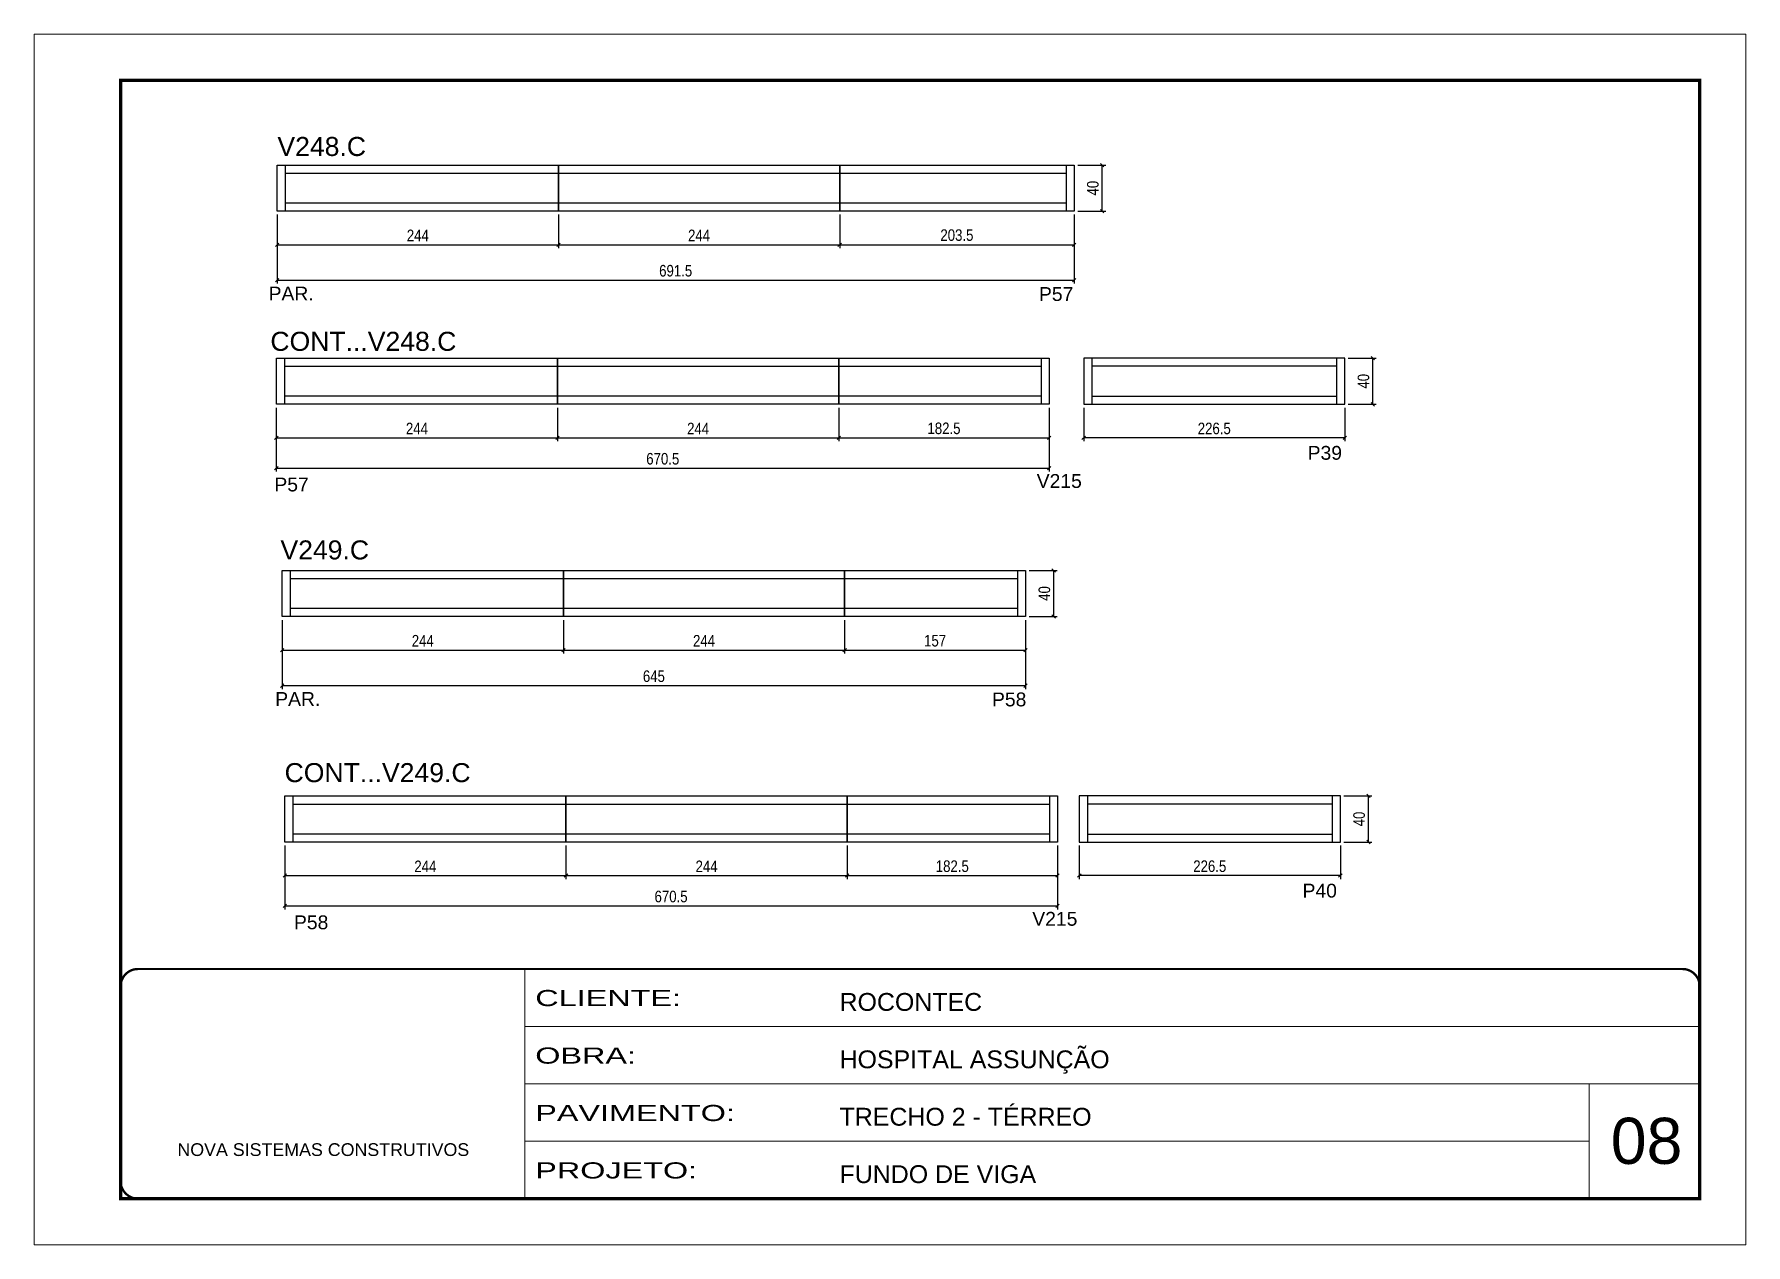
# Model space of a CAD drawing. Extents: x 2954 to 9234, y 774 to 9864.
# Drawn here: x 7722 to 9207, y 7666 to 8716 of the extents above; entities that cross this region are included whole.
import ezdxf

# ---------------------------------------------------------------- set-up
doc = ezdxf.new("R2010")
doc.units = 0
doc.linetypes.add('CONTINUO', pattern=[0])
doc.linetypes.add('DASHED', pattern=[0.75, 0.5, -0.25])
for name, color, linetype in [('5', 5, 'Continuous'), ('NOMENCLATURA', 7, 'Continuous'), ('Painéis', 200, 'Continuous'), ('SARR_2.2x7', 40, 'Continuous')]:
    doc.layers.add(name, color=color, linetype=linetype)
for name, color, linetype, lineweight in [('CARIMBO', 255, 'Continuous', 9), ('Escoras', 2, 'Continuous', 25), ('Folhas', 255, 'Continuous', 9), ('SARRAFO DE PRESSAO', 251, 'DASHED', 9)]:
    doc.layers.add(name, color=color, linetype=linetype, lineweight=lineweight)
doc.styles.add('ARIAL', font='arial.ttf')
doc.styles.add('COTA TECNICA-50', font='techl___.ttf', dxfattribs={"height": 10})
doc.styles.get("Standard").update_dxf_attribs({"font": 'arial.ttf'})
doc.styles.add('Tecnologia', font='')
doc.styles.get('Tecnologia').set_extended_font_data('Forgotten Futurist')
doc.dimstyles.new('COTA PAINEL-50', dxfattribs={"dimtxt": 10, "dimasz": 3, "dimexe": 3, "dimexo": 3, "dimgap": 3, "dimtad": 1, "dimdec": 1, "dimzin": 12, "dimdsep": 46, "dimtxsty": 'COTA TECNICA-50', "dimblk1": 'OBLIQUE', "dimblk2": 'OBLIQUE', "dimsah": 1, "dimcen": 0.9, "dimclrd": 4, "dimclre": 4, "dimclrt": 240, "dimadec": 1, "dimazin": 3, "dimtfac": 1, "dimtdec": 1, "dimtmove": 0, "dimatfit": 3, "dimfxl": 1, "dimtolj": 1, "dimtzin": 12, "dimarcsym": 0})

msp = doc.modelspace()

# ---------------------------------------------------------------- texts
at = {"layer": '5', "linetype": 'Continuous'}
for s, p in [('PAR.', (7925.7, 8484.87)), ('P57', (8594.11, 8484.45)), ('P39', (8827.21, 8346.69)), ('P57', (7930.71, 8319.25)), ('V215', (8592.16, 8322.27)), ('PAR.', (7931.45, 8133.22)), ('P58', (8553.36, 8132.81)), ('P40', (8822.79, 7966.93)), ('P58', (7947.72, 7939.49)), ('V215', (8588.31, 7942.51))]:
    msp.add_text(s, height=12, rotation=0.00004, dxfattribs=at).set_placement(p)
at = {"layer": 'CARIMBO', "style": 'ARIAL'}
msp.add_text('08', height=40, dxfattribs=at).set_placement((9090.22, 7735.94))
at = {"layer": 'NOMENCLATURA', "linetype": 'Continuous'}
for s, p in [('V248.C', (7933.34, 8610.2)), ('CONT...V248.C', (7927.24, 8441.18)), ('V249.C', (7935.99, 8260.24)), ('CONT...V249.C', (7939.58, 8067.07))]:
    msp.add_text(s, height=16.5, dxfattribs=at).set_placement(p)

# ---------------------------------------------------------------- blocks, each defined once
blk = doc.blocks.new('9999999999')
at = {"color": 30, "linetype": 'CONTINUO'}
for p, q in [((98564.6, 34230.2), (98564.6, 34429.4)), ((98564.6, 34379.6), (99584, 34379.6)), ((98564.6, 34329.8), (99488, 34329.8)), ((99584, 34329.8), (99488, 34329.8)), ((99488, 34329.8), (99488, 34230.2)), ((98564.6, 34280), (99488, 34280))]:
    blk.add_line(p, q, dxfattribs=at)
at = {"color": 30, "linetype": 'CONTINUO', "const_width": 2}
blk.add_lwpolyline([(99584, 34230.2), (99584, 34414.4, 0.414214), (99569, 34429.4), (98229, 34429.4, 0.414214), (98214, 34414.4), (98214, 34245.2, 0.414214), (98229, 34230.2), (99584, 34230.2)], format="xyb", dxfattribs=at)
at = {"layer": 'Folhas'}
blk.add_lwpolyline([(98139, 34190.2), (99624, 34190.2), (99624, 35240.2), (98139, 35240.2)], close=True, dxfattribs=at)
at = {"layer": 'Folhas', "color": 30, "const_width": 3}
blk.add_lwpolyline([(98214, 34230.2), (99584, 34230.2), (99584, 35200.2), (98214, 35200.2)], close=True, dxfattribs=at)
at = {"color": 7, "linetype": 'Continuous', "ltscale": 5, "style": 'ARIAL'}
for s, height, p in [('ROCONTEC', 15.48, (98837.7, 34393.1)), ('HOSPITAL ASSUNÇÃO', 15.483, (98837.7, 34343.3)), ('TRECHO 2 - TÉRREO', 15.483, (98837.7, 34293.5)), ('NOVA SISTEMAS CONSTRUTIVOS', 11.059, (98263.2, 34267.2)), ('FUNDO DE VIGA', 15.483, (98837.7, 34243.7))]:
    blk.add_text(s, height=height, dxfattribs=at).set_placement(p)
at = {"layer": 'Folhas', "color": 7, "style": 'Tecnologia', "width": 1.5}
for s, p in [('CLIENTE:', (98573.7, 34397.2)), ('OBRA:', (98573.7, 34347.3)), ('PAVIMENTO:', (98573.7, 34297.5)), ('PROJETO:', (98573.7, 34247.7))]:
    blk.add_text(s, height=14, dxfattribs=at).set_placement(p)
blk = doc.blocks.new('_Oblique')
at = {"color": 0, "linetype": 'ByBlock', "lineweight": -2}
blk.add_line((-0.5, -0.5), (0.5, 0.5), dxfattribs=at)
blk = doc.blocks.new('*D344')
at = {"layer": 'Defpoints', "color": 0, "linetype": 'ByBlock', "transparency": 16777216}
for p in [(7932.4, 8394.8), (8176.4, 8394.8), (8176.4, 8365.7)]:
    blk.add_point(p, dxfattribs=at)
at = {"layer": 'Escoras', "color": 4, "linetype": 'ByBlock', "lineweight": -2, "transparency": 16777216}
for p, q in [((7932.4, 8391.8), (7932.4, 8362.7)), ((8176.4, 8391.8), (8176.4, 8362.7)), ((7932.4, 8365.7), (8176.4, 8365.7))]:
    blk.add_line(p, q, dxfattribs=at)
at = {"layer": 'Escoras', "color": 4, "linetype": 'ByBlock', "lineweight": -2, "transparency": 16777216, "xscale": 3, "yscale": 3, "zscale": 3, "rotation": 180}
blk.add_blockref('_Oblique', (7932.4, 8365.7), dxfattribs=at)
at = {"layer": 'Escoras', "color": 4, "linetype": 'ByBlock', "lineweight": -2, "transparency": 16777216, "xscale": 3, "yscale": 3, "zscale": 3}
blk.add_blockref('_Oblique', (8176.4, 8365.7), dxfattribs=at)
at = {"layer": 'Escoras', "color": 240, "linetype": 'ByBlock', "transparency": 16777216, "insert": (8054.4, 8373.8), "char_height": 10, "attachment_point": 5, "style": 'COTA TECNICA-50'}
blk.add_mtext('\\A1;244', dxfattribs=at)
blk = doc.blocks.new('*D345')
at = {"layer": 'Defpoints', "color": 0, "linetype": 'ByBlock', "transparency": 16777216}
for p in [(8176.4, 8394.8), (8420.4, 8394.8), (8420.4, 8365.7)]:
    blk.add_point(p, dxfattribs=at)
at = {"layer": 'Escoras', "color": 4, "linetype": 'ByBlock', "lineweight": -2, "transparency": 16777216}
for p, q in [((8176.4, 8391.8), (8176.4, 8362.7)), ((8420.4, 8391.8), (8420.4, 8362.7)), ((8176.4, 8365.7), (8420.4, 8365.7))]:
    blk.add_line(p, q, dxfattribs=at)
at = {"layer": 'Escoras', "color": 4, "linetype": 'ByBlock', "lineweight": -2, "transparency": 16777216, "xscale": 3, "yscale": 3, "zscale": 3, "rotation": 180}
blk.add_blockref('_Oblique', (8176.4, 8365.7), dxfattribs=at)
at = {"layer": 'Escoras', "color": 4, "linetype": 'ByBlock', "lineweight": -2, "transparency": 16777216, "xscale": 3, "yscale": 3, "zscale": 3}
blk.add_blockref('_Oblique', (8420.4, 8365.7), dxfattribs=at)
at = {"layer": 'Escoras', "color": 240, "linetype": 'ByBlock', "transparency": 16777216, "insert": (8298.4, 8373.8), "char_height": 10, "attachment_point": 5, "style": 'COTA TECNICA-50'}
blk.add_mtext('\\A1;244', dxfattribs=at)
blk = doc.blocks.new('*D346')
at = {"layer": 'Defpoints', "color": 0, "linetype": 'ByBlock', "transparency": 16777216}
for p in [(7933.2, 8562.3), (8177.2, 8562.3), (8177.2, 8533.2)]:
    blk.add_point(p, dxfattribs=at)
at = {"layer": 'Escoras', "color": 4, "linetype": 'ByBlock', "lineweight": -2, "transparency": 16777216}
for p, q in [((7933.2, 8559.3), (7933.2, 8530.2)), ((8177.2, 8559.3), (8177.2, 8530.2)), ((7933.2, 8533.2), (8177.2, 8533.2))]:
    blk.add_line(p, q, dxfattribs=at)
at = {"layer": 'Escoras', "color": 4, "linetype": 'ByBlock', "lineweight": -2, "transparency": 16777216, "xscale": 3, "yscale": 3, "zscale": 3, "rotation": 180}
blk.add_blockref('_Oblique', (7933.2, 8533.2), dxfattribs=at)
at = {"layer": 'Escoras', "color": 4, "linetype": 'ByBlock', "lineweight": -2, "transparency": 16777216, "xscale": 3, "yscale": 3, "zscale": 3}
blk.add_blockref('_Oblique', (8177.2, 8533.2), dxfattribs=at)
at = {"layer": 'Escoras', "color": 240, "linetype": 'ByBlock', "transparency": 16777216, "insert": (8055.2, 8541.3), "char_height": 10, "attachment_point": 5, "style": 'COTA TECNICA-50'}
blk.add_mtext('\\A1;244', dxfattribs=at)
blk = doc.blocks.new('*D347')
at = {"layer": 'Defpoints', "color": 0, "linetype": 'ByBlock', "transparency": 16777216}
for p in [(8177.2, 8562.3), (8421.2, 8562.3), (8421.2, 8533.2)]:
    blk.add_point(p, dxfattribs=at)
at = {"layer": 'Escoras', "color": 4, "linetype": 'ByBlock', "lineweight": -2, "transparency": 16777216}
for p, q in [((8177.2, 8559.3), (8177.2, 8530.2)), ((8421.2, 8559.3), (8421.2, 8530.2)), ((8177.2, 8533.2), (8421.2, 8533.2))]:
    blk.add_line(p, q, dxfattribs=at)
at = {"layer": 'Escoras', "color": 4, "linetype": 'ByBlock', "lineweight": -2, "transparency": 16777216, "xscale": 3, "yscale": 3, "zscale": 3, "rotation": 180}
blk.add_blockref('_Oblique', (8177.2, 8533.2), dxfattribs=at)
at = {"layer": 'Escoras', "color": 4, "linetype": 'ByBlock', "lineweight": -2, "transparency": 16777216, "xscale": 3, "yscale": 3, "zscale": 3}
blk.add_blockref('_Oblique', (8421.2, 8533.2), dxfattribs=at)
at = {"layer": 'Escoras', "color": 240, "linetype": 'ByBlock', "transparency": 16777216, "insert": (8299.2, 8541.3), "char_height": 10, "attachment_point": 5, "style": 'COTA TECNICA-50'}
blk.add_mtext('\\A1;244', dxfattribs=at)
blk = doc.blocks.new('*D287')
at = {"layer": 'Defpoints', "color": 0, "linetype": 'ByBlock', "transparency": 16777216}
for p in [(8421.2, 8562.3), (8624.7, 8562.3), (8624.7, 8533.2)]:
    blk.add_point(p, dxfattribs=at)
at = {"layer": 'Escoras', "color": 4, "linetype": 'ByBlock', "lineweight": -2, "transparency": 16777216}
for p, q in [((8421.2, 8559.3), (8421.2, 8530.2)), ((8624.7, 8559.3), (8624.7, 8530.2)), ((8421.2, 8533.2), (8624.7, 8533.2))]:
    blk.add_line(p, q, dxfattribs=at)
at = {"layer": 'Escoras', "color": 4, "linetype": 'ByBlock', "lineweight": -2, "transparency": 16777216, "xscale": 3, "yscale": 3, "zscale": 3, "rotation": 180}
blk.add_blockref('_Oblique', (8421.2, 8533.2), dxfattribs=at)
at = {"layer": 'Escoras', "color": 4, "linetype": 'ByBlock', "lineweight": -2, "transparency": 16777216, "xscale": 3, "yscale": 3, "zscale": 3}
blk.add_blockref('_Oblique', (8624.7, 8533.2), dxfattribs=at)
at = {"layer": 'Escoras', "color": 240, "linetype": 'ByBlock', "transparency": 16777216, "insert": (8522.9, 8541.5), "char_height": 10, "attachment_point": 5, "style": 'COTA TECNICA-50'}
blk.add_mtext('\\A1;203.5', dxfattribs=at)
blk = doc.blocks.new('*D288')
at = {"layer": 'Defpoints', "color": 0, "linetype": 'ByBlock', "transparency": 16777216}
for p in [(8624.7, 8602.3), (8649, 8602.3), (8624.7, 8562.3)]:
    blk.add_point(p, dxfattribs=at)
at = {"layer": 'Escoras', "color": 4, "linetype": 'ByBlock', "lineweight": -2, "transparency": 16777216}
for p, q in [((8627.7, 8602.3), (8652, 8602.3)), ((8649, 8562.3), (8649, 8602.3)), ((8627.7, 8562.3), (8652, 8562.3))]:
    blk.add_line(p, q, dxfattribs=at)
at = {"layer": 'Escoras', "color": 4, "linetype": 'ByBlock', "lineweight": -2, "transparency": 16777216, "xscale": 3, "yscale": 3, "zscale": 3}
for p, rotation in [((8649, 8602.3), 90), ((8649, 8562.3), 270)]:
    blk.add_blockref('_Oblique', p, dxfattribs=dict(at, rotation=rotation))
at = {"layer": 'Escoras', "color": 240, "linetype": 'ByBlock', "transparency": 16777216, "insert": (8640.9, 8582.3), "char_height": 10, "attachment_point": 5, "rotation": 90, "style": 'COTA TECNICA-50'}
blk.add_mtext('\\A1;40', dxfattribs=at)
blk = doc.blocks.new('*D289')
at = {"layer": 'Defpoints', "color": 0, "linetype": 'ByBlock', "transparency": 16777216}
for p in [(8420.4, 8394.8), (8602.9, 8394.8), (8602.9, 8365.7)]:
    blk.add_point(p, dxfattribs=at)
at = {"layer": 'Escoras', "color": 4, "linetype": 'ByBlock', "lineweight": -2, "transparency": 16777216}
for p, q in [((8420.4, 8391.8), (8420.4, 8362.7)), ((8602.9, 8391.8), (8602.9, 8362.7)), ((8420.4, 8365.7), (8602.9, 8365.7))]:
    blk.add_line(p, q, dxfattribs=at)
at = {"layer": 'Escoras', "color": 4, "linetype": 'ByBlock', "lineweight": -2, "transparency": 16777216, "xscale": 3, "yscale": 3, "zscale": 3, "rotation": 180}
blk.add_blockref('_Oblique', (8420.4, 8365.7), dxfattribs=at)
at = {"layer": 'Escoras', "color": 4, "linetype": 'ByBlock', "lineweight": -2, "transparency": 16777216, "xscale": 3, "yscale": 3, "zscale": 3}
blk.add_blockref('_Oblique', (8602.9, 8365.7), dxfattribs=at)
at = {"layer": 'Escoras', "color": 240, "linetype": 'ByBlock', "transparency": 16777216, "insert": (8511.7, 8373.9), "char_height": 10, "attachment_point": 5, "style": 'COTA TECNICA-50'}
blk.add_mtext('\\A1;182.5', dxfattribs=at)
blk = doc.blocks.new('*D247')
at = {"layer": 'Defpoints', "color": 0, "linetype": 'ByBlock', "transparency": 16777216}
for p in [(8859.4, 8434.8), (8883.8, 8434.8), (8859.4, 8394.8)]:
    blk.add_point(p, dxfattribs=at)
at = {"layer": 'Escoras', "color": 4, "linetype": 'ByBlock', "lineweight": -2, "transparency": 16777216}
for p, q in [((8862.4, 8434.8), (8886.8, 8434.8)), ((8883.8, 8394.8), (8883.8, 8434.8)), ((8862.4, 8394.8), (8886.8, 8394.8))]:
    blk.add_line(p, q, dxfattribs=at)
at = {"layer": 'Escoras', "color": 4, "linetype": 'ByBlock', "lineweight": -2, "transparency": 16777216, "xscale": 3, "yscale": 3, "zscale": 3}
for p, rotation in [((8883.8, 8434.8), 90), ((8883.8, 8394.8), 270)]:
    blk.add_blockref('_Oblique', p, dxfattribs=dict(at, rotation=rotation))
at = {"layer": 'Escoras', "color": 240, "linetype": 'ByBlock', "transparency": 16777216, "insert": (8875.7, 8414.8), "char_height": 10, "attachment_point": 5, "rotation": 90, "style": 'COTA TECNICA-50'}
blk.add_mtext('\\A1;40', dxfattribs=at)
blk = doc.blocks.new('*D290')
at = {"layer": 'Defpoints', "color": 0, "linetype": 'ByBlock', "transparency": 16777216}
for p in [(8632.9, 8394.8), (8859.4, 8394.8), (8632.9, 8365.7)]:
    blk.add_point(p, dxfattribs=at)
at = {"layer": 'Escoras', "color": 4, "linetype": 'ByBlock', "lineweight": -2, "transparency": 16777216}
for p, q in [((8632.9, 8391.8), (8632.9, 8362.7)), ((8859.4, 8391.8), (8859.4, 8362.7)), ((8859.4, 8365.7), (8632.9, 8365.7))]:
    blk.add_line(p, q, dxfattribs=at)
at = {"layer": 'Escoras', "color": 4, "linetype": 'ByBlock', "lineweight": -2, "transparency": 16777216, "xscale": 3, "yscale": 3, "zscale": 3, "rotation": 180}
blk.add_blockref('_Oblique', (8632.9, 8365.7), dxfattribs=at)
at = {"layer": 'Escoras', "color": 4, "linetype": 'ByBlock', "lineweight": -2, "transparency": 16777216, "xscale": 3, "yscale": 3, "zscale": 3}
blk.add_blockref('_Oblique', (8859.4, 8365.7), dxfattribs=at)
at = {"layer": 'Escoras', "color": 240, "linetype": 'ByBlock', "transparency": 16777216, "insert": (8746.2, 8373.8), "char_height": 10, "attachment_point": 5, "style": 'COTA TECNICA-50'}
blk.add_mtext('\\A1;226.5', dxfattribs=at)
blk = doc.blocks.new('*D248')
at = {"layer": 'Defpoints', "color": 0, "linetype": 'ByBlock', "transparency": 16777216}
for p in [(7932.4, 8394.8), (8602.9, 8394.8), (8602.9, 8339.4)]:
    blk.add_point(p, dxfattribs=at)
at = {"layer": 'Escoras', "color": 4, "linetype": 'ByBlock', "lineweight": -2, "transparency": 16777216}
for p, q in [((7932.4, 8391.8), (7932.4, 8336.4)), ((8602.9, 8391.8), (8602.9, 8336.4)), ((7932.4, 8339.4), (8602.9, 8339.4))]:
    blk.add_line(p, q, dxfattribs=at)
at = {"layer": 'Escoras', "color": 4, "linetype": 'ByBlock', "lineweight": -2, "transparency": 16777216, "xscale": 3, "yscale": 3, "zscale": 3, "rotation": 180}
blk.add_blockref('_Oblique', (7932.4, 8339.4), dxfattribs=at)
at = {"layer": 'Escoras', "color": 4, "linetype": 'ByBlock', "lineweight": -2, "transparency": 16777216, "xscale": 3, "yscale": 3, "zscale": 3}
blk.add_blockref('_Oblique', (8602.9, 8339.4), dxfattribs=at)
at = {"layer": 'Escoras', "color": 240, "linetype": 'ByBlock', "transparency": 16777216, "insert": (8267.7, 8347.5), "char_height": 10, "attachment_point": 5, "style": 'COTA TECNICA-50'}
blk.add_mtext('\\A1;670.5', dxfattribs=at)
blk = doc.blocks.new('*D249')
at = {"layer": 'Defpoints', "color": 0, "linetype": 'ByBlock', "transparency": 16777216}
for p in [(7933.2, 8562.3), (8624.7, 8562.3), (8624.7, 8502.5)]:
    blk.add_point(p, dxfattribs=at)
at = {"layer": 'Escoras', "color": 4, "linetype": 'ByBlock', "lineweight": -2, "transparency": 16777216}
for p, q in [((7933.2, 8559.3), (7933.2, 8499.5)), ((8624.7, 8559.3), (8624.7, 8499.5)), ((7933.2, 8502.5), (8624.7, 8502.5))]:
    blk.add_line(p, q, dxfattribs=at)
at = {"layer": 'Escoras', "color": 4, "linetype": 'ByBlock', "lineweight": -2, "transparency": 16777216, "xscale": 3, "yscale": 3, "zscale": 3, "rotation": 180}
blk.add_blockref('_Oblique', (7933.2, 8502.5), dxfattribs=at)
at = {"layer": 'Escoras', "color": 4, "linetype": 'ByBlock', "lineweight": -2, "transparency": 16777216, "xscale": 3, "yscale": 3, "zscale": 3}
blk.add_blockref('_Oblique', (8624.7, 8502.5), dxfattribs=at)
at = {"layer": 'Escoras', "color": 240, "linetype": 'ByBlock', "transparency": 16777216, "insert": (8278.9, 8510.6), "char_height": 10, "attachment_point": 5, "style": 'COTA TECNICA-50'}
blk.add_mtext('\\A1;691.5', dxfattribs=at)
blk = doc.blocks.new('*D299')
at = {"layer": 'Defpoints', "color": 0, "linetype": 'ByBlock', "transparency": 16777216}
for p in [(7939.7, 8015.1), (8183.7, 8015.1), (8183.7, 7986)]:
    blk.add_point(p, dxfattribs=at)
at = {"layer": 'Escoras', "color": 4, "linetype": 'ByBlock', "lineweight": -2, "transparency": 16777216}
for p, q in [((7939.7, 8012.1), (7939.7, 7983)), ((8183.7, 8012.1), (8183.7, 7983)), ((7939.7, 7986), (8183.7, 7986))]:
    blk.add_line(p, q, dxfattribs=at)
at = {"layer": 'Escoras', "color": 4, "linetype": 'ByBlock', "lineweight": -2, "transparency": 16777216, "xscale": 3, "yscale": 3, "zscale": 3, "rotation": 180}
blk.add_blockref('_Oblique', (7939.7, 7986), dxfattribs=at)
at = {"layer": 'Escoras', "color": 4, "linetype": 'ByBlock', "lineweight": -2, "transparency": 16777216, "xscale": 3, "yscale": 3, "zscale": 3}
blk.add_blockref('_Oblique', (8183.7, 7986), dxfattribs=at)
at = {"layer": 'Escoras', "color": 240, "linetype": 'ByBlock', "transparency": 16777216, "insert": (8061.7, 7994), "char_height": 10, "attachment_point": 5, "style": 'COTA TECNICA-50'}
blk.add_mtext('\\A1;244', dxfattribs=at)
blk = doc.blocks.new('*D300')
at = {"layer": 'Defpoints', "color": 0, "linetype": 'ByBlock', "transparency": 16777216}
for p in [(8183.7, 8015.1), (8427.7, 8015.1), (8427.7, 7986)]:
    blk.add_point(p, dxfattribs=at)
at = {"layer": 'Escoras', "color": 4, "linetype": 'ByBlock', "lineweight": -2, "transparency": 16777216}
for p, q in [((8183.7, 8012.1), (8183.7, 7983)), ((8427.7, 8012.1), (8427.7, 7983)), ((8183.7, 7986), (8427.7, 7986))]:
    blk.add_line(p, q, dxfattribs=at)
at = {"layer": 'Escoras', "color": 4, "linetype": 'ByBlock', "lineweight": -2, "transparency": 16777216, "xscale": 3, "yscale": 3, "zscale": 3, "rotation": 180}
blk.add_blockref('_Oblique', (8183.7, 7986), dxfattribs=at)
at = {"layer": 'Escoras', "color": 4, "linetype": 'ByBlock', "lineweight": -2, "transparency": 16777216, "xscale": 3, "yscale": 3, "zscale": 3}
blk.add_blockref('_Oblique', (8427.7, 7986), dxfattribs=at)
at = {"layer": 'Escoras', "color": 240, "linetype": 'ByBlock', "transparency": 16777216, "insert": (8305.7, 7994), "char_height": 10, "attachment_point": 5, "style": 'COTA TECNICA-50'}
blk.add_mtext('\\A1;244', dxfattribs=at)
blk = doc.blocks.new('*D301')
at = {"layer": 'Defpoints', "color": 0, "linetype": 'ByBlock', "transparency": 16777216}
for p in [(7937.5, 8210.7), (8181.5, 8210.7), (8181.5, 8181.6)]:
    blk.add_point(p, dxfattribs=at)
at = {"layer": 'Escoras', "color": 4, "linetype": 'ByBlock', "lineweight": -2, "transparency": 16777216}
for p, q in [((7937.5, 8207.7), (7937.5, 8178.6)), ((8181.5, 8207.7), (8181.5, 8178.6)), ((7937.5, 8181.6), (8181.5, 8181.6))]:
    blk.add_line(p, q, dxfattribs=at)
at = {"layer": 'Escoras', "color": 4, "linetype": 'ByBlock', "lineweight": -2, "transparency": 16777216, "xscale": 3, "yscale": 3, "zscale": 3, "rotation": 180}
blk.add_blockref('_Oblique', (7937.5, 8181.6), dxfattribs=at)
at = {"layer": 'Escoras', "color": 4, "linetype": 'ByBlock', "lineweight": -2, "transparency": 16777216, "xscale": 3, "yscale": 3, "zscale": 3}
blk.add_blockref('_Oblique', (8181.5, 8181.6), dxfattribs=at)
at = {"layer": 'Escoras', "color": 240, "linetype": 'ByBlock', "transparency": 16777216, "insert": (8059.5, 8189.7), "char_height": 10, "attachment_point": 5, "style": 'COTA TECNICA-50'}
blk.add_mtext('\\A1;244', dxfattribs=at)
blk = doc.blocks.new('*D302')
at = {"layer": 'Defpoints', "color": 0, "linetype": 'ByBlock', "transparency": 16777216}
for p in [(8181.5, 8210.7), (8425.5, 8210.7), (8425.5, 8181.6)]:
    blk.add_point(p, dxfattribs=at)
at = {"layer": 'Escoras', "color": 4, "linetype": 'ByBlock', "lineweight": -2, "transparency": 16777216}
for p, q in [((8181.5, 8207.7), (8181.5, 8178.6)), ((8425.5, 8207.7), (8425.5, 8178.6)), ((8181.5, 8181.6), (8425.5, 8181.6))]:
    blk.add_line(p, q, dxfattribs=at)
at = {"layer": 'Escoras', "color": 4, "linetype": 'ByBlock', "lineweight": -2, "transparency": 16777216, "xscale": 3, "yscale": 3, "zscale": 3, "rotation": 180}
blk.add_blockref('_Oblique', (8181.5, 8181.6), dxfattribs=at)
at = {"layer": 'Escoras', "color": 4, "linetype": 'ByBlock', "lineweight": -2, "transparency": 16777216, "xscale": 3, "yscale": 3, "zscale": 3}
blk.add_blockref('_Oblique', (8425.5, 8181.6), dxfattribs=at)
at = {"layer": 'Escoras', "color": 240, "linetype": 'ByBlock', "transparency": 16777216, "insert": (8303.5, 8189.7), "char_height": 10, "attachment_point": 5, "style": 'COTA TECNICA-50'}
blk.add_mtext('\\A1;244', dxfattribs=at)
blk = doc.blocks.new('*D318')
at = {"layer": 'Defpoints', "color": 0, "linetype": 'ByBlock', "transparency": 16777216}
for p in [(8425.5, 8210.7), (8582.5, 8210.7), (8582.5, 8181.6)]:
    blk.add_point(p, dxfattribs=at)
at = {"layer": 'Escoras', "color": 4, "linetype": 'ByBlock', "lineweight": -2, "transparency": 16777216}
for p, q in [((8425.5, 8207.7), (8425.5, 8178.6)), ((8582.5, 8207.7), (8582.5, 8178.6)), ((8425.5, 8181.6), (8582.5, 8181.6))]:
    blk.add_line(p, q, dxfattribs=at)
at = {"layer": 'Escoras', "color": 4, "linetype": 'ByBlock', "lineweight": -2, "transparency": 16777216, "xscale": 3, "yscale": 3, "zscale": 3, "rotation": 180}
blk.add_blockref('_Oblique', (8425.5, 8181.6), dxfattribs=at)
at = {"layer": 'Escoras', "color": 4, "linetype": 'ByBlock', "lineweight": -2, "transparency": 16777216, "xscale": 3, "yscale": 3, "zscale": 3}
blk.add_blockref('_Oblique', (8582.5, 8181.6), dxfattribs=at)
at = {"layer": 'Escoras', "color": 240, "linetype": 'ByBlock', "transparency": 16777216, "insert": (8504, 8189.7), "char_height": 10, "attachment_point": 5, "style": 'COTA TECNICA-50'}
blk.add_mtext('\\A1;157', dxfattribs=at)
blk = doc.blocks.new('*D319')
at = {"layer": 'Defpoints', "color": 0, "linetype": 'ByBlock', "transparency": 16777216}
for p in [(8582.5, 8250.7), (8606.9, 8250.7), (8582.5, 8210.7)]:
    blk.add_point(p, dxfattribs=at)
at = {"layer": 'Escoras', "color": 4, "linetype": 'ByBlock', "lineweight": -2, "transparency": 16777216}
for p, q in [((8585.5, 8250.7), (8609.9, 8250.7)), ((8606.9, 8210.7), (8606.9, 8250.7)), ((8585.5, 8210.7), (8609.9, 8210.7))]:
    blk.add_line(p, q, dxfattribs=at)
at = {"layer": 'Escoras', "color": 4, "linetype": 'ByBlock', "lineweight": -2, "transparency": 16777216, "xscale": 3, "yscale": 3, "zscale": 3}
for p, rotation in [((8606.9, 8250.7), 90), ((8606.9, 8210.7), 270)]:
    blk.add_blockref('_Oblique', p, dxfattribs=dict(at, rotation=rotation))
at = {"layer": 'Escoras', "color": 240, "linetype": 'ByBlock', "transparency": 16777216, "insert": (8598.8, 8230.7), "char_height": 10, "attachment_point": 5, "rotation": 90, "style": 'COTA TECNICA-50'}
blk.add_mtext('\\A1;40', dxfattribs=at)
blk = doc.blocks.new('*D320')
at = {"layer": 'Defpoints', "color": 0, "linetype": 'ByBlock', "transparency": 16777216}
for p in [(8427.7, 8015.1), (8610.2, 8015.1), (8610.2, 7986)]:
    blk.add_point(p, dxfattribs=at)
at = {"layer": 'Escoras', "color": 4, "linetype": 'ByBlock', "lineweight": -2, "transparency": 16777216}
for p, q in [((8427.7, 8012.1), (8427.7, 7983)), ((8610.2, 8012.1), (8610.2, 7983)), ((8427.7, 7986), (8610.2, 7986))]:
    blk.add_line(p, q, dxfattribs=at)
at = {"layer": 'Escoras', "color": 4, "linetype": 'ByBlock', "lineweight": -2, "transparency": 16777216, "xscale": 3, "yscale": 3, "zscale": 3, "rotation": 180}
blk.add_blockref('_Oblique', (8427.7, 7986), dxfattribs=at)
at = {"layer": 'Escoras', "color": 4, "linetype": 'ByBlock', "lineweight": -2, "transparency": 16777216, "xscale": 3, "yscale": 3, "zscale": 3}
blk.add_blockref('_Oblique', (8610.2, 7986), dxfattribs=at)
at = {"layer": 'Escoras', "color": 240, "linetype": 'ByBlock', "transparency": 16777216, "insert": (8518.9, 7994.1), "char_height": 10, "attachment_point": 5, "style": 'COTA TECNICA-50'}
blk.add_mtext('\\A1;182.5', dxfattribs=at)
blk = doc.blocks.new('*D261')
at = {"layer": 'Defpoints', "color": 0, "linetype": 'ByBlock', "transparency": 16777216}
for p in [(8855.6, 8055.1), (8880, 8055.1), (8855.6, 8015.1)]:
    blk.add_point(p, dxfattribs=at)
at = {"layer": 'Escoras', "color": 4, "linetype": 'ByBlock', "lineweight": -2, "transparency": 16777216}
for p, q in [((8858.6, 8055.1), (8883, 8055.1)), ((8880, 8015.1), (8880, 8055.1)), ((8858.6, 8015.1), (8883, 8015.1))]:
    blk.add_line(p, q, dxfattribs=at)
at = {"layer": 'Escoras', "color": 4, "linetype": 'ByBlock', "lineweight": -2, "transparency": 16777216, "xscale": 3, "yscale": 3, "zscale": 3}
for p, rotation in [((8880, 8055.1), 90), ((8880, 8015.1), 270)]:
    blk.add_blockref('_Oblique', p, dxfattribs=dict(at, rotation=rotation))
at = {"layer": 'Escoras', "color": 240, "linetype": 'ByBlock', "transparency": 16777216, "insert": (8871.9, 8035.1), "char_height": 10, "attachment_point": 5, "rotation": 90, "style": 'COTA TECNICA-50'}
blk.add_mtext('\\A1;40', dxfattribs=at)
blk = doc.blocks.new('*D321')
at = {"layer": 'Defpoints', "color": 0, "linetype": 'ByBlock', "transparency": 16777216}
for p in [(8629.1, 8015.1), (8855.6, 8015.1), (8629.1, 7986)]:
    blk.add_point(p, dxfattribs=at)
at = {"layer": 'Escoras', "color": 4, "linetype": 'ByBlock', "lineweight": -2, "transparency": 16777216}
for p, q in [((8629.1, 8012.1), (8629.1, 7983)), ((8855.6, 8012.1), (8855.6, 7983)), ((8855.6, 7986), (8629.1, 7986))]:
    blk.add_line(p, q, dxfattribs=at)
at = {"layer": 'Escoras', "color": 4, "linetype": 'ByBlock', "lineweight": -2, "transparency": 16777216, "xscale": 3, "yscale": 3, "zscale": 3, "rotation": 180}
blk.add_blockref('_Oblique', (8629.1, 7986), dxfattribs=at)
at = {"layer": 'Escoras', "color": 4, "linetype": 'ByBlock', "lineweight": -2, "transparency": 16777216, "xscale": 3, "yscale": 3, "zscale": 3}
blk.add_blockref('_Oblique', (8855.6, 7986), dxfattribs=at)
at = {"layer": 'Escoras', "color": 240, "linetype": 'ByBlock', "transparency": 16777216, "insert": (8742.3, 7994.1), "char_height": 10, "attachment_point": 5, "style": 'COTA TECNICA-50'}
blk.add_mtext('\\A1;226.5', dxfattribs=at)
blk = doc.blocks.new('*D262')
at = {"layer": 'Defpoints', "color": 0, "linetype": 'ByBlock', "transparency": 16777216}
for p in [(7939.7, 8015.1), (8610.2, 8015.1), (8610.2, 7959.7)]:
    blk.add_point(p, dxfattribs=at)
at = {"layer": 'Escoras', "color": 4, "linetype": 'ByBlock', "lineweight": -2, "transparency": 16777216}
for p, q in [((7939.7, 8012.1), (7939.7, 7956.7)), ((8610.2, 8012.1), (8610.2, 7956.7)), ((7939.7, 7959.7), (8610.2, 7959.7))]:
    blk.add_line(p, q, dxfattribs=at)
at = {"layer": 'Escoras', "color": 4, "linetype": 'ByBlock', "lineweight": -2, "transparency": 16777216, "xscale": 3, "yscale": 3, "zscale": 3, "rotation": 180}
blk.add_blockref('_Oblique', (7939.7, 7959.7), dxfattribs=at)
at = {"layer": 'Escoras', "color": 4, "linetype": 'ByBlock', "lineweight": -2, "transparency": 16777216, "xscale": 3, "yscale": 3, "zscale": 3}
blk.add_blockref('_Oblique', (8610.2, 7959.7), dxfattribs=at)
at = {"layer": 'Escoras', "color": 240, "linetype": 'ByBlock', "transparency": 16777216, "insert": (8274.9, 7967.8), "char_height": 10, "attachment_point": 5, "style": 'COTA TECNICA-50'}
blk.add_mtext('\\A1;670.5', dxfattribs=at)
blk = doc.blocks.new('*D263')
at = {"layer": 'Defpoints', "color": 0, "linetype": 'ByBlock', "transparency": 16777216}
for p in [(7937.5, 8210.7), (8582.5, 8210.7), (8582.5, 8150.8)]:
    blk.add_point(p, dxfattribs=at)
at = {"layer": 'Escoras', "color": 4, "linetype": 'ByBlock', "lineweight": -2, "transparency": 16777216}
for p, q in [((7937.5, 8207.7), (7937.5, 8147.8)), ((8582.5, 8207.7), (8582.5, 8147.8)), ((7937.5, 8150.8), (8582.5, 8150.8))]:
    blk.add_line(p, q, dxfattribs=at)
at = {"layer": 'Escoras', "color": 4, "linetype": 'ByBlock', "lineweight": -2, "transparency": 16777216, "xscale": 3, "yscale": 3, "zscale": 3, "rotation": 180}
blk.add_blockref('_Oblique', (7937.5, 8150.8), dxfattribs=at)
at = {"layer": 'Escoras', "color": 4, "linetype": 'ByBlock', "lineweight": -2, "transparency": 16777216, "xscale": 3, "yscale": 3, "zscale": 3}
blk.add_blockref('_Oblique', (8582.5, 8150.8), dxfattribs=at)
at = {"layer": 'Escoras', "color": 240, "linetype": 'ByBlock', "transparency": 16777216, "insert": (8260, 8158.9), "char_height": 10, "attachment_point": 5, "style": 'COTA TECNICA-50'}
blk.add_mtext('\\A1;645', dxfattribs=at)

# ---------------------------------------------------------------- dimensions: what is measured, and where the dimension line sits
at = {"layer": 'Escoras', "linetype": 'ByBlock'}
for p1, p2, picture, middle in [((8624.68, 8562.34), (8624.68, 8602.34), '*D288', (8640.94, 8582.34)), ((8859.44, 8394.83), (8859.44, 8434.83), '*D247', (8875.7, 8414.83)), ((8582.49, 8210.7), (8582.49, 8250.7), '*D319', (8598.75, 8230.7)), ((8855.59, 8015.06), (8855.59, 8055.06), '*D261', (8871.85, 8035.06))]:
    dim = msp.add_aligned_dim(p1=p1, p2=p2, distance=-24.36, dimstyle='COTA PAINEL-50', override={"dimarcsym": 1}, dxfattribs=at)
    dim.commit()
    dim.dimension.update_dxf_attribs({"geometry": picture, "text_midpoint": middle})
for base, p1, p2, picture, middle in [((8177.2, 8533.25), (7933.2, 8562.34), (8177.2, 8562.34), '*D346', (8055.2, 8541.32)), ((8624.68, 8502.45), (7933.2, 8562.34), (8624.68, 8562.34), '*D249', (8278.94, 8510.59)), ((8421.2, 8533.25), (8177.2, 8562.34), (8421.2, 8562.34), '*D347', (8299.2, 8541.32)), ((8624.68, 8533.25), (8421.2, 8562.34), (8624.68, 8562.34), '*D287', (8522.94, 8541.47)), ((8176.44, 8365.73), (7932.44, 8394.83), (8176.44, 8394.83), '*D344', (8054.44, 8373.8)), ((8602.92, 8339.43), (7932.44, 8394.83), (8602.92, 8394.83), '*D248', (8267.68, 8347.53)), ((8420.44, 8365.73), (8176.44, 8394.83), (8420.44, 8394.83), '*D345', (8298.44, 8373.8)), ((8602.92, 8365.73), (8420.44, 8394.83), (8602.92, 8394.83), '*D289', (8511.68, 8373.86)), ((8181.51, 8181.6), (7937.51, 8210.7), (8181.51, 8210.7), '*D301', (8059.51, 8189.68)), ((8582.49, 8150.81), (7937.51, 8210.7), (8582.49, 8210.7), '*D263', (8260, 8158.92)), ((8425.51, 8181.6), (8181.51, 8210.7), (8425.51, 8210.7), '*D302', (8303.51, 8189.68)), ((8582.49, 8181.6), (8425.51, 8210.7), (8582.49, 8210.7), '*D318', (8504, 8189.71)), ((8183.67, 7985.97), (7939.67, 8015.06), (8183.67, 8015.06), '*D299', (8061.67, 7994.04)), ((8610.15, 7959.66), (7939.67, 8015.06), (8610.15, 8015.06), '*D262', (8274.91, 7967.77)), ((8427.67, 7985.97), (8183.67, 8015.06), (8427.67, 8015.06), '*D300', (8305.67, 7994.04)), ((8610.15, 7985.97), (8427.67, 8015.06), (8610.15, 8015.06), '*D320', (8518.91, 7994.1))]:
    dim = msp.add_linear_dim(base=base, p1=p1, p2=p2, dimstyle='COTA PAINEL-50', override={"dimarcsym": 1}, dxfattribs=at)
    dim.commit()
    dim.dimension.update_dxf_attribs({"geometry": picture, "text_midpoint": middle})
for base, p1, p2, picture, middle in [((8632.92, 8365.73), (8859.44, 8394.83), (8632.92, 8394.83), '*D290', (8746.18, 8373.84)), ((8629.07, 7985.97), (8855.59, 8015.06), (8629.07, 8015.06), '*D321', (8742.33, 7994.08))]:
    dim = msp.add_linear_dim(base=base, p1=p1, p2=p2, angle=180, dimstyle='COTA PAINEL-50', override={"dimarcsym": 1}, dxfattribs=at)
    dim.commit()
    dim.dimension.update_dxf_attribs({"geometry": picture, "text_midpoint": middle})

# ---------------------------------------------------------------- linework, layer by layer
at = {"layer": 'Painéis', "linetype": 'Continuous'}
for points in [[(7933.2, 8602.34), (8177.2, 8602.34), (8177.2, 8562.34), (7933.2, 8562.34)], [(8177.2, 8602.34), (8421.2, 8602.34), (8421.2, 8562.34), (8177.2, 8562.34)], [(8421.2, 8602.34), (8624.68, 8602.34), (8624.68, 8562.34), (8421.2, 8562.34)], [(7932.44, 8434.83), (8176.44, 8434.83), (8176.44, 8394.83), (7932.44, 8394.83)], [(8176.44, 8434.83), (8420.44, 8434.83), (8420.44, 8394.83), (8176.44, 8394.83)], [(8420.44, 8434.83), (8602.92, 8434.83), (8602.92, 8394.83), (8420.44, 8394.83)], [(8859.44, 8434.83), (8632.92, 8434.83), (8632.92, 8394.83), (8859.44, 8394.83)], [(7937.51, 8250.7), (8181.51, 8250.7), (8181.51, 8210.7), (7937.51, 8210.7)], [(8181.51, 8250.7), (8425.51, 8250.7), (8425.51, 8210.7), (8181.51, 8210.7)], [(8425.51, 8250.7), (8582.49, 8250.7), (8582.49, 8210.7), (8425.51, 8210.7)], [(7939.67, 8055.06), (8183.67, 8055.06), (8183.67, 8015.06), (7939.67, 8015.06)], [(8183.67, 8055.06), (8427.67, 8055.06), (8427.67, 8015.06), (8183.67, 8015.06)], [(8427.67, 8055.06), (8610.15, 8055.06), (8610.15, 8015.06), (8427.67, 8015.06)], [(8855.59, 8055.06), (8629.07, 8055.06), (8629.07, 8015.06), (8855.59, 8015.06)]]:
    msp.add_lwpolyline(points, close=True, dxfattribs=at)
at = {"layer": 'SARR_2.2x7', "linetype": 'Continuous'}
for p, q in [((7940.2, 8602.34), (7940.2, 8562.34)), ((8617.64, 8602.34), (8617.64, 8562.34)), ((7940.2, 8595.34), (8177.2, 8595.34)), ((8177.2, 8595.34), (8421.2, 8595.34)), ((8421.2, 8595.34), (8617.68, 8595.34)), ((8177.23, 8569.34), (7940.23, 8569.34)), ((8421.23, 8569.34), (8177.23, 8569.34)), ((8617.71, 8569.34), (8421.23, 8569.34)), ((7939.44, 8434.83), (7939.44, 8394.83)), ((8595.88, 8434.83), (8595.88, 8394.83)), ((8639.95, 8434.83), (8639.95, 8394.83)), ((8852.4, 8434.83), (8852.4, 8394.83)), ((7939.44, 8427.83), (8176.44, 8427.83)), ((8176.44, 8427.83), (8420.44, 8427.83)), ((8420.44, 8427.83), (8595.92, 8427.83)), ((8852.4, 8427.83), (8639.92, 8427.83)), ((8176.47, 8401.83), (7939.47, 8401.83)), ((8420.47, 8401.83), (8176.47, 8401.83)), ((8595.95, 8401.83), (8420.47, 8401.83)), ((8639.88, 8401.83), (8852.4, 8401.83)), ((7944.51, 8250.7), (7944.51, 8210.7)), ((7944.51, 8243.7), (8181.51, 8243.7)), ((8181.51, 8243.7), (8425.51, 8243.7)), ((8425.51, 8243.7), (8575.49, 8243.7)), ((8575.45, 8250.7), (8575.45, 8210.7)), ((8181.55, 8217.7), (7944.55, 8217.7)), ((8425.55, 8217.7), (8181.55, 8217.7)), ((8575.52, 8217.7), (8425.55, 8217.7)), ((7946.67, 8055.06), (7946.67, 8015.06)), ((8603.12, 8055.06), (8603.12, 8015.06)), ((8636.11, 8055.06), (8636.11, 8015.06)), ((8848.56, 8055.06), (8848.56, 8015.06)), ((7946.67, 8048.06), (8183.67, 8048.06)), ((8183.67, 8048.06), (8427.67, 8048.06)), ((8427.67, 8048.06), (8603.15, 8048.06)), ((8848.56, 8048.06), (8636.07, 8048.06)), ((8183.71, 8022.06), (7946.71, 8022.06)), ((8427.71, 8022.06), (8183.71, 8022.06)), ((8603.19, 8022.06), (8427.71, 8022.06)), ((8636.04, 8022.06), (8848.56, 8022.06))]:
    msp.add_line(p, q, dxfattribs=at)

# ---------------------------------------------------------------- block references
at = {"layer": 'SARRAFO DE PRESSAO', "color": 6, "linetype": 'ByBlock'}
msp.add_blockref('9999999999', (-90416.62, -26524.41), dxfattribs=at)

msp.set_redraw_order([(e.dxf.handle, doc.entitydb.next_handle()) for e in msp.query("TEXT MTEXT ATTDEF DIMENSION ARC_DIMENSION")])  # texts and dimensions are drawn at this point

doc.saveas('drawing.dxf')
